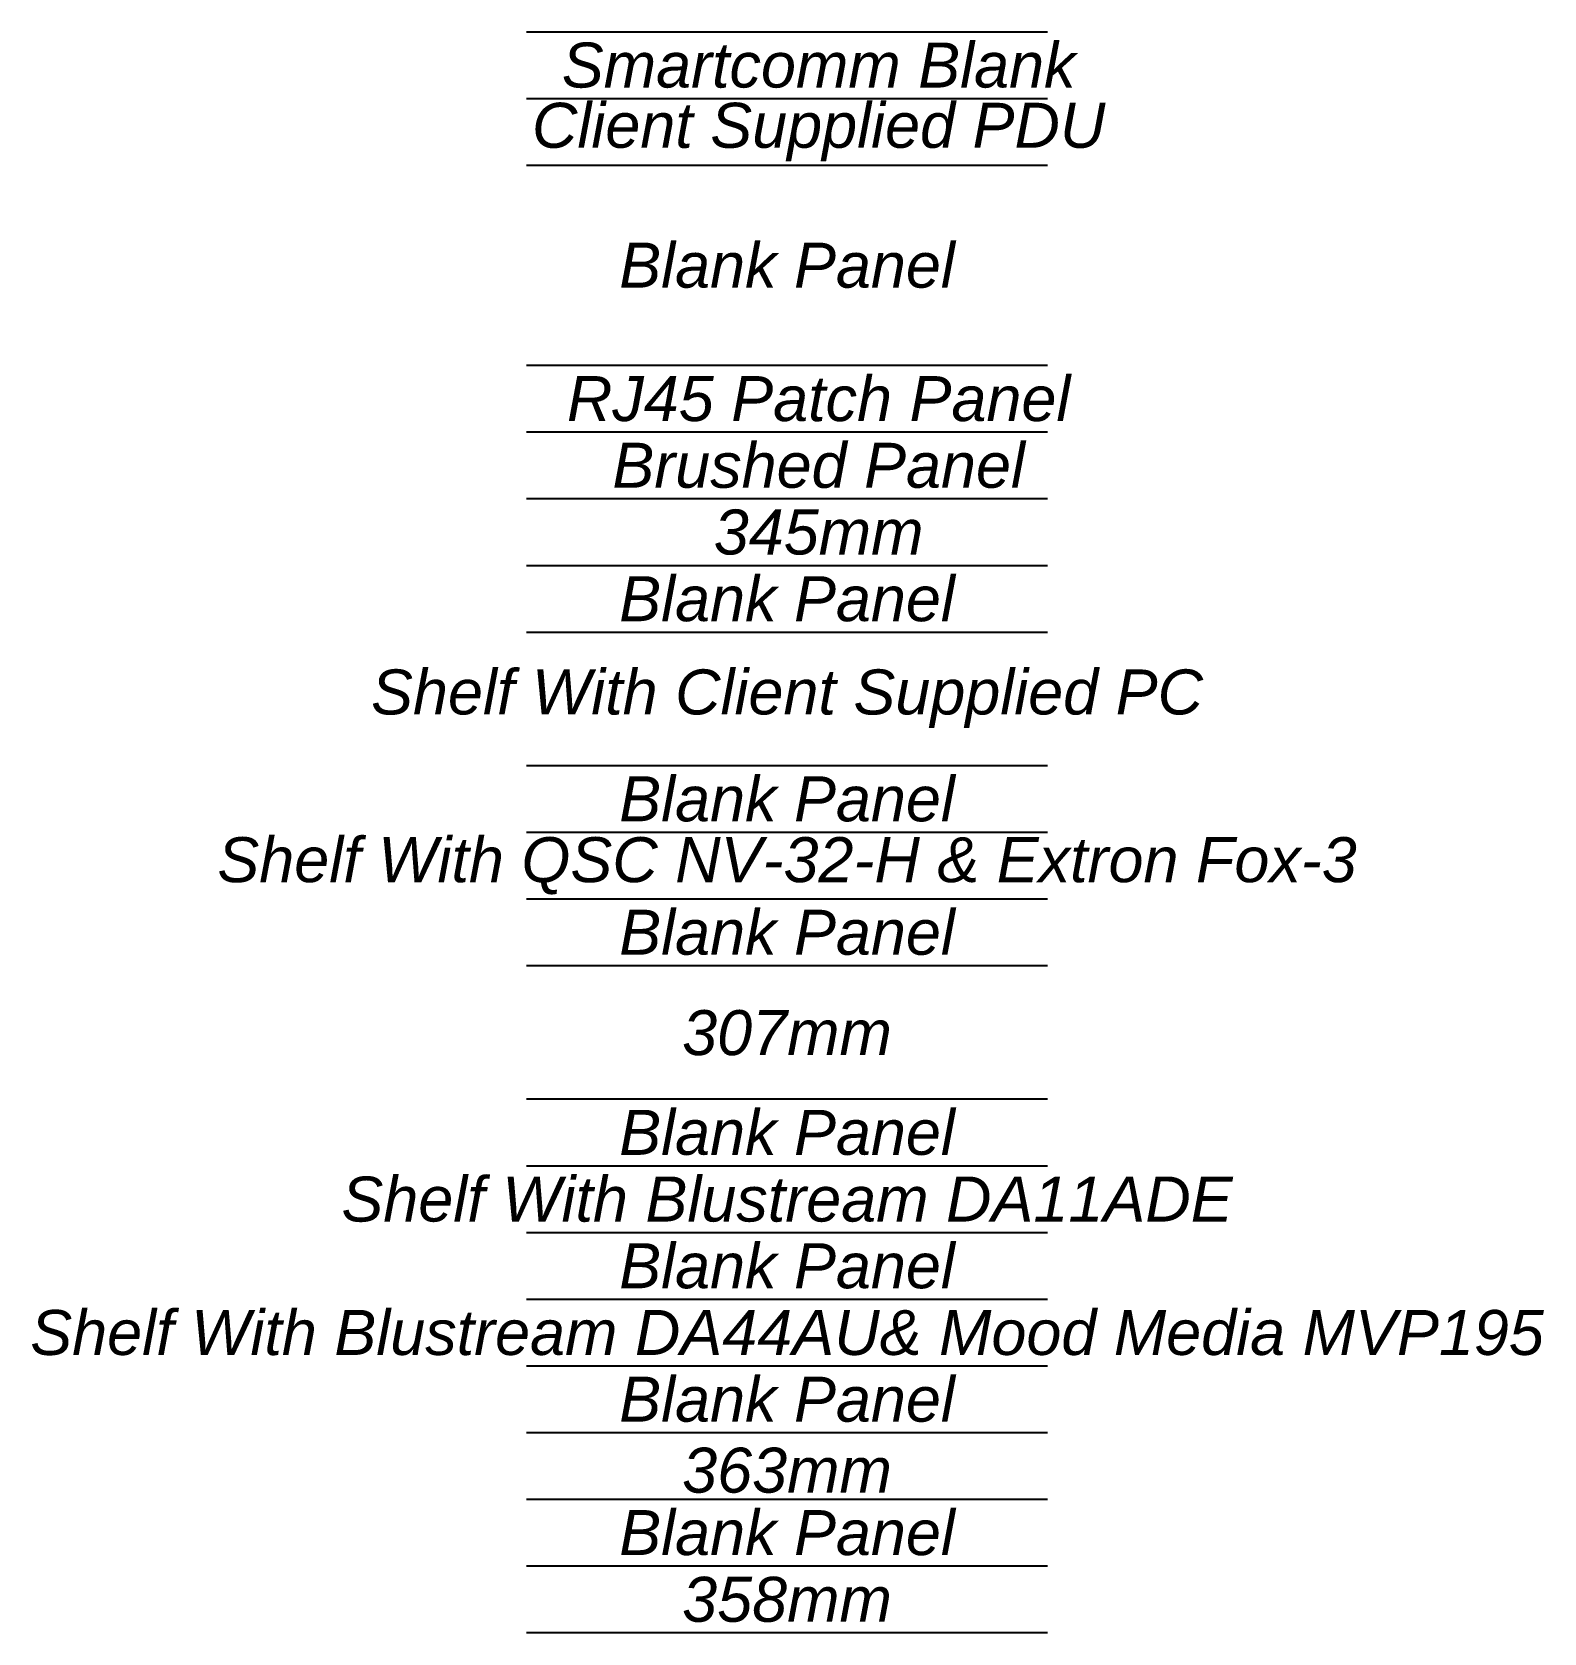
# Model space of a CAD drawing. Header units: millimetres. Extents: x -71336 to -33468, y -26189 to 22712.
# Drawn here: x -36795 to -35788, y -23503 to -22436 of the extents above; entities that cross this region are included whole.
import ezdxf

# ---------------------------------------------------------------- set-up
doc = ezdxf.new("R2010")
doc.units = ezdxf.units.MM
doc.layers.add('SC - Text', color=7, linetype='Continuous')
doc.layers.add('SC - TITLE_BLOCK', color=7, linetype='Continuous')
doc.styles.get("Standard").update_dxf_attribs({"font": 'arial.ttf', "height": 35})

msp = doc.modelspace()

# ---------------------------------------------------------------- texts
at = {"layer": 'SC - Text', "char_height": 30, "attachment_point": 5}
for s, insert, width in [('\\pxqc;{\\f@Arial Unicode MS|b0|i1|c0|p34;Smartcomm Blank}', (-36270.867, -22458.465), 641.95739), ('\\pxqc;{\\f@Arial Unicode MS|b0|i1|c0|p34;Client Supplied PDU}', (-36270.867, -22502.915), 641.95739), ('\\pxqc;{\\f@Arial Unicode MS|b0|i1|c0|p34;Blank Panel}', (-36291.93, -22591.815), 641.95739), ('{\\f@Arial Unicode MS|b0|i1|c0|p34;RJ45 Patch Panel}', (-36270.867, -22680.715), 641.95739), ('\\pxqc;{\\f@Arial Unicode MS|b0|i1|c0|p34;Brushed Panel}', (-36270.867, -22725.165), 641.95739), ('{\\f@Arial Unicode MS|b0|i1|c0|p34;345mm}', (-36270.867, -22769.615), 641.95739), ('\\pxqc;{\\f@Arial Unicode MS|b0|i1|c0|p34;Blank Panel}', (-36291.93, -22814.065), 641.95739), ('\\pxqc;{\\f@Arial Unicode MS|b0|i1|c0|p34;Shelf With Client Supplied PC}', (-36291.93, -22880.515), 641.95739), ('\\pxqc;{\\f@Arial Unicode MS|b0|i1|c0|p34;Blank Panel}', (-36291.93, -22947.415), 641.95739), ('\\pxqc;{\\f@Arial Unicode MS|b0|i1|c0|p34;Shelf With QSC NV-32-H & Extron Fox-3}', (-36291.93, -22991.865), 1209.45621), ('\\pxqc;{\\f@Arial Unicode MS|b0|i1|c0|p34;Blank Panel}', (-36291.93, -23036.315), 641.95739), ('\\pxqc;{\\f@Arial Unicode MS|b0|i1|c0|p34;307mm}', (-36291.93, -23103.215), 641.95739), ('\\pxqc;{\\f@Arial Unicode MS|b0|i1|c0|p34;Blank Panel}', (-36291.93, -23169.665), 641.95739), ('\\pxqc;{\\f@Arial Unicode MS|b0|i1|c0|p34;Shelf With Blustream DA11ADE}', (-36291.93, -23214.115), 641.95739), ('\\pxqc;{\\f@Arial Unicode MS|b0|i1|c0|p34;Blank Panel}', (-36291.93, -23258.565), 641.95739), ('\\pxqc;{\\f@Arial Unicode MS|b0|i1|c0|p34;Shelf With Blustream DA44AU& Mood Media MVP195}', (-36291.93, -23303.015), 1445.65143), ('\\pxqc;{\\f@Arial Unicode MS|b0|i1|c0|p34;Blank Panel}', (-36291.93, -23347.465), 641.95739), ('\\pxqc;{\\f@Arial Unicode MS|b0|i1|c0|p34;363mm}', (-36291.93, -23394.77), 641.95739), ('\\pxqc;{\\f@Arial Unicode MS|b0|i1|c0|p34;Blank Panel}', (-36291.93, -23436.365), 641.95739), ('\\pxqc;{\\f@Arial Unicode MS|b0|i1|c0|p34;358mm}', (-36291.93, -23480.815), 641.95739)]:
    msp.add_mtext(s, dxfattribs=dict(at, insert=insert, width=width))

# ---------------------------------------------------------------- linework, layer by layer
at = {"layer": 'SC - TITLE_BLOCK'}
for p, q in [((-36118.278, -22436.24), (-36465.582, -22436.24)), ((-36118.278, -22480.69), (-36465.582, -22480.69)), ((-36118.278, -22525.14), (-36465.582, -22525.14)), ((-36118.278, -22658.49), (-36465.582, -22658.49)), ((-36118.278, -22702.94), (-36465.582, -22702.94)), ((-36118.278, -22747.39), (-36465.582, -22747.39)), ((-36118.278, -22791.84), (-36465.582, -22791.84)), ((-36118.278, -22836.29), (-36465.582, -22836.29)), ((-36118.278, -22925.19), (-36465.582, -22925.19)), ((-36118.278, -22969.64), (-36465.582, -22969.64)), ((-36118.278, -23014.09), (-36465.582, -23014.09)), ((-36118.278, -23058.54), (-36465.582, -23058.54)), ((-36118.278, -23147.44), (-36465.582, -23147.44)), ((-36118.278, -23191.89), (-36465.582, -23191.89)), ((-36118.278, -23236.34), (-36465.582, -23236.34)), ((-36118.278, -23280.79), (-36465.582, -23280.79)), ((-36118.278, -23325.24), (-36465.582, -23325.24)), ((-36118.278, -23369.69), (-36465.582, -23369.69)), ((-36118.278, -23414.14), (-36465.582, -23414.14)), ((-36118.278, -23458.59), (-36465.582, -23458.59)), ((-36118.278, -23503.04), (-36465.582, -23503.04))]:
    msp.add_line(p, q, dxfattribs=at)

msp.set_redraw_order([(e.dxf.handle, doc.entitydb.next_handle()) for e in msp.query("TEXT MTEXT ATTDEF DIMENSION ARC_DIMENSION")])  # texts and dimensions are drawn at this point

doc.saveas('drawing.dxf')
